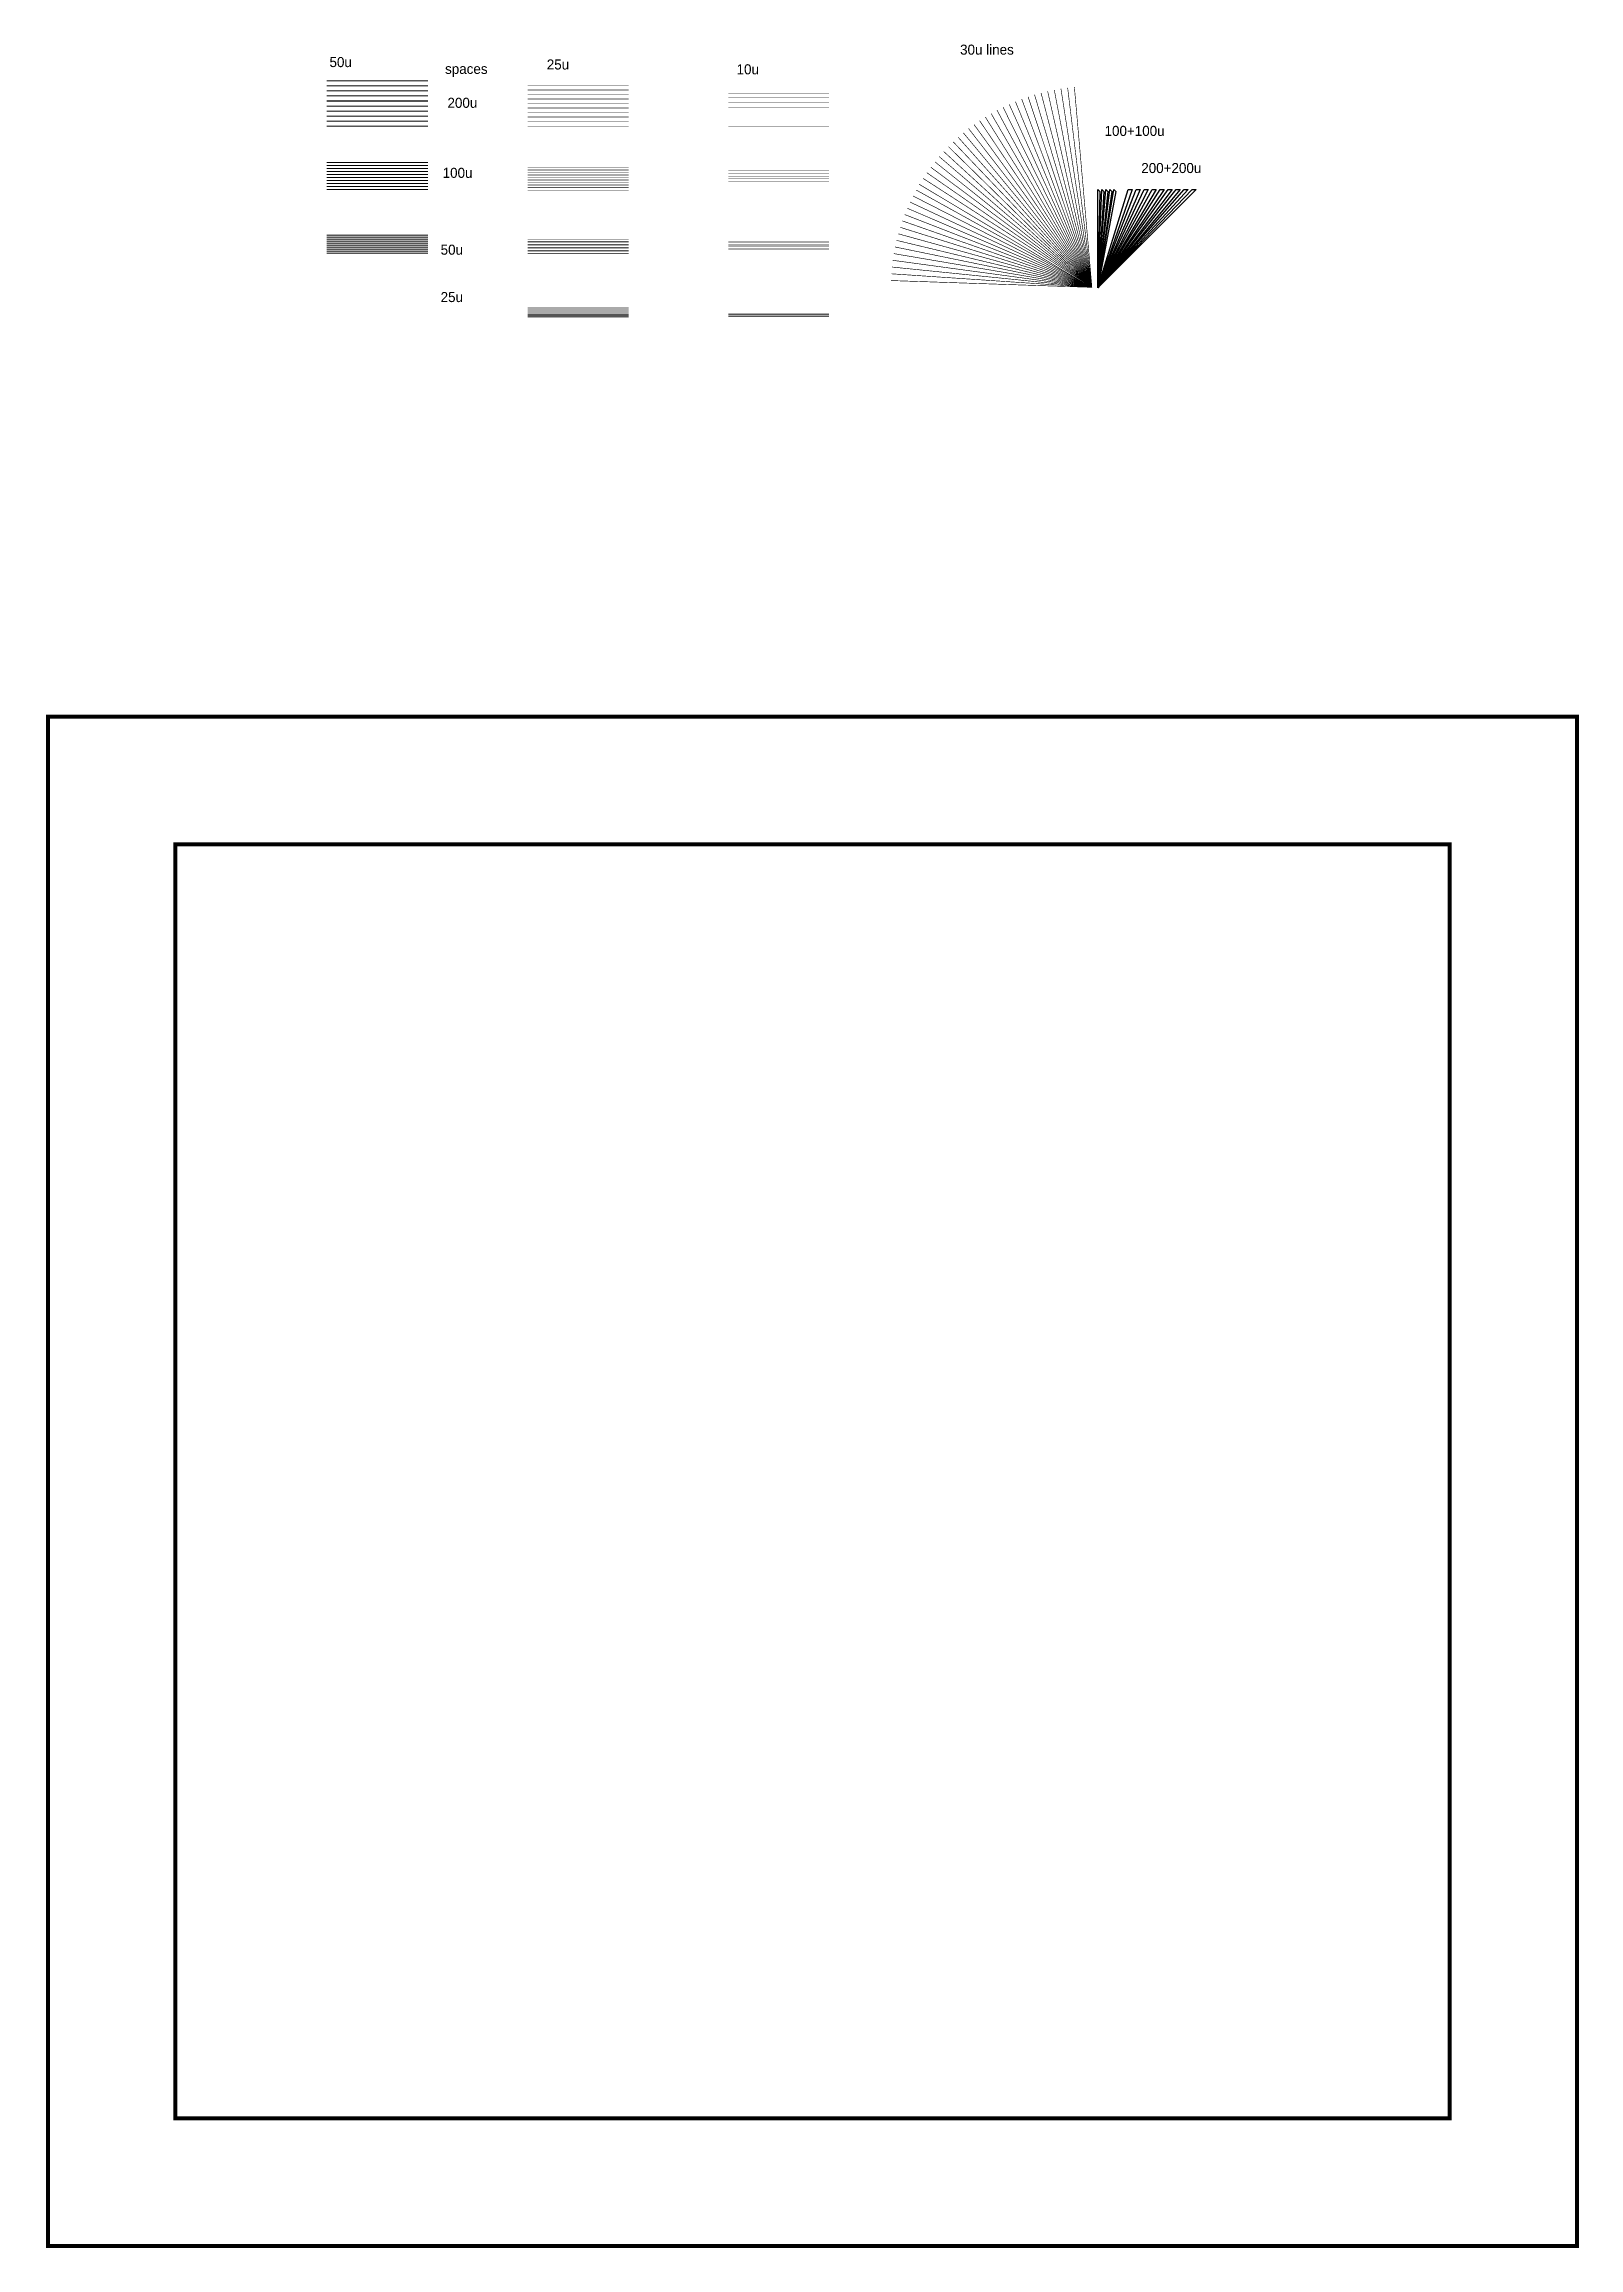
# Model space of a CAD drawing. Extents: x 210 to 215910, y 3135 to 279260.
# Drawn here: x 117384 to 193884, y 15735 to 125557 of the extents above; entities that cross this region are included whole.
import ezdxf
from ezdxf.enums import TextEntityAlignment as Align

# ---------------------------------------------------------------- set-up
doc = ezdxf.new("R2010")
doc.units = 0
doc.layers.add('MASK_CPG_', color=20, linetype='CONTINUOUS')

msp = doc.modelspace()

# ---------------------------------------------------------------- texts
at = {"layer": 'MASK_CPG_'}
for s, p in [('30u lines', (163040, 125530)), ('50u', (131610, 124910)), ('spaces', (137370, 124570)), ('25u', (142440, 124790)), ('10u', (151900, 124550)), ('200u', (137490, 122880)), ('100+100u', (170240, 121480)), ('100u', (137250, 119390)), ('200+200u', (172070, 119630)), ('50u', (137150, 115560)), ('25u', (137150, 113200))]:
    msp.add_text(s, height=500, dxfattribs=at).set_placement(p, align=Align.TOP_LEFT)

# ---------------------------------------------------------------- linework, layer by layer
at = {"layer": 'MASK_CPG_'}
for points, const_width in [([(136525, 123720), (131475, 123720)], 50), ([(136525, 123470), (131475, 123470)], 50), ([(136525, 123220), (131475, 123220)], 50), ([(146513, 123495), (141487, 123495)], 25), ([(146513, 123270), (141487, 123270)], 25), ([(146513, 123045), (141487, 123045)], 25), ([(156505, 123585), (151495, 123585)], 10), ([(156505, 123350), (151495, 123350)], 10), ([(156505, 123115), (151495, 123115)], 10), ([(166751, 123032), (169611, 113430)], 30), ([(167075, 123123), (169611, 113429)], 30), ([(167404, 123203), (169611, 113429)], 30), ([(167734, 123272), (169611, 113429)], 30), ([(168067, 123330), (169610, 113429)], 30), ([(168401, 123376), (169611, 113429)], 30), ([(168737, 123411), (169610, 113429)], 30), ([(136525, 122970), (131475, 122970)], 50), ([(136525, 122720), (131475, 122720)], 50), ([(136525, 122470), (131475, 122470)], 50), ([(136525, 122220), (131475, 122220)], 50), ([(136525, 121970), (131475, 121970)], 50), ([(146513, 122820), (141487, 122820)], 25), ([(146513, 122595), (141487, 122595)], 25), ([(146513, 122370), (141487, 122370)], 25), ([(146513, 122145), (141487, 122145)], 25), ([(146513, 121920), (141487, 121920)], 25), ([(156505, 122880), (151495, 122880)], 10), ([(156505, 122645), (151495, 122645)], 10), ([(156505, 122410), (151495, 122410)], 10), ([(156505, 122175), (151495, 122175)], 10), ([(156505, 121940), (151495, 121940)], 10), ([(164296, 121923), (169613, 113429)], 30), ([(164585, 122097), (169613, 113430)], 30), ([(164880, 122262), (169612, 113430)], 30), ([(165180, 122416), (169613, 113430)], 30), ([(165486, 122561), (169612, 113429)], 30), ([(165795, 122694), (169612, 113429)], 30), ([(166110, 122817), (169612, 113429)], 30), ([(166428, 122930), (169612, 113429)], 30), ([(136525, 121720), (131475, 121720)], 50), ([(136525, 121470), (131475, 121470)], 50), ([(146513, 121695), (141487, 121695)], 25), ([(146513, 121470), (141487, 121470)], 25), ([(156505, 121705), (151495, 121705)], 10), ([(156505, 121470), (151495, 121470)], 10), ([(162947, 120911), (169613, 113430)], 30), ([(163203, 121132), (169614, 113430)], 30), ([(163466, 121343), (169613, 113430)], 30), ([(163736, 121545), (169613, 113430)], 30), ([(164013, 121739), (169612, 113430)], 30), ([(162003, 119948), (169613, 113431)], 30), ([(162226, 120200), (169614, 113431)], 30), ([(162458, 120446), (169614, 113430)], 30), ([(162699, 120682), (169613, 113430)], 30), ([(136525, 119660), (131475, 119660)], 50), ([(136525, 119510), (131475, 119510)], 50), ([(136525, 119360), (131475, 119360)], 50), ([(136525, 119210), (131475, 119210)], 50), ([(136525, 119060), (131475, 119060)], 50), ([(136525, 118910), (131475, 118910)], 50), ([(136525, 118760), (131475, 118760)], 50), ([(136525, 118610), (131475, 118610)], 50), ([(146513, 119405), (141487, 119405)], 25), ([(146513, 119280), (141487, 119280)], 25), ([(146513, 119155), (141487, 119155)], 25), ([(146513, 119030), (141487, 119030)], 25), ([(146513, 118905), (141487, 118905)], 25), ([(146513, 118780), (141487, 118780)], 25), ([(146513, 118655), (141487, 118655)], 25), ([(156505, 119515), (151495, 119515)], 10), ([(156505, 119380), (151495, 119380)], 10), ([(156505, 119245), (151495, 119245)], 10), ([(156505, 119110), (151495, 119110)], 10), ([(156505, 118975), (151495, 118975)], 10), ([(156505, 118840), (151495, 118840)], 10), ([(156505, 118705), (151495, 118705)], 10), ([(161195, 118865), (169615, 113431)], 30), ([(161384, 119146), (169614, 113431)], 30), ([(161581, 119420), (169614, 113431)], 30), ([(161787, 119687), (169614, 113431)], 30), ([(136525, 118460), (131475, 118460)], 50), ([(136525, 118310), (131475, 118310)], 50), ([(146513, 118530), (141487, 118530)], 25), ([(146513, 118405), (141487, 118405)], 25), ([(146513, 118280), (141487, 118280)], 25), ([(156505, 118570), (151495, 118570)], 10), ([(156505, 118435), (151495, 118435)], 10), ([(156505, 118300), (151495, 118300)], 10), ([(160541, 117684), (169615, 113432)], 30), ([(160691, 117988), (169614, 113432)], 30), ([(160849, 118286), (169614, 113432)], 30), ([(160989, 118579), (169586, 113431)], 30), ([(160053, 116426), (169614, 113433)], 30), ([(160159, 116747), (169615, 113432)], 30), ([(160276, 117063), (169615, 113433)], 30), ([(160403, 117377), (169615, 113432)], 30), ([(136525, 116030), (131475, 116030)], 50), ([(136525, 115930), (131475, 115930)], 50), ([(136525, 115830), (131475, 115830)], 50), ([(136525, 115730), (131475, 115730)], 50), ([(136525, 115630), (131475, 115630)], 50), ([(136525, 115530), (131475, 115530)], 50), ([(136525, 115430), (131475, 115430)], 50), ([(136525, 115330), (131475, 115330)], 50), ([(146513, 115805), (141487, 115805)], 25), ([(146513, 115730), (141487, 115730)], 25), ([(146513, 115655), (141487, 115655)], 25), ([(146513, 115580), (141487, 115580)], 25), ([(146513, 115505), (141487, 115505)], 25), ([(146513, 115430), (141487, 115430)], 25), ([(146513, 115355), (141487, 115355)], 25), ([(156505, 115715), (151495, 115715)], 10), ([(156505, 115650), (151495, 115650)], 10), ([(156505, 115585), (151495, 115585)], 10), ([(156505, 115520), (151495, 115520)], 10), ([(156505, 115455), (151495, 115455)], 10), ([(156505, 115390), (151495, 115390)], 10), ([(156505, 115325), (151495, 115325)], 10), ([(159799, 115446), (169615, 113433)], 30), ([(159872, 115776), (169615, 113432)], 30), ([(159958, 116103), (169614, 113433)], 30), ([(136525, 115230), (131475, 115230)], 50), ([(136525, 115130), (131475, 115130)], 50), ([(146513, 115280), (141487, 115280)], 25), ([(146513, 115205), (141487, 115205)], 25), ([(146513, 115130), (141487, 115130)], 25), ([(156505, 115260), (151495, 115260)], 10), ([(156505, 115195), (151495, 115195)], 10), ([(156505, 115130), (151495, 115130)], 10), ([(159646, 114446), (169615, 113433)], 30), ([(159686, 114781), (169615, 113433)], 30), ([(159737, 115115), (169615, 113433)], 30), ([(159601, 113772), (169615, 113433)], 30), ([(159618, 114109), (169615, 113434)], 30), ([(146513, 112410), (141487, 112410)], 25), ([(146513, 112360), (141487, 112360)], 25), ([(146513, 112310), (141487, 112310)], 25), ([(146513, 112260), (141487, 112260)], 25), ([(146513, 112210), (141487, 112210)], 25), ([(146513, 112160), (141487, 112160)], 25), ([(146513, 112110), (141487, 112110)], 25), ([(146513, 112060), (141487, 112060)], 25), ([(146513, 112010), (141487, 112010)], 25), ([(156505, 112275), (151495, 112275)], 10), ([(156505, 112240), (151495, 112240)], 10), ([(156505, 112205), (151495, 112205)], 10), ([(156505, 112170), (151495, 112170)], 10), ([(156505, 112135), (151495, 112135)], 10), ([(156505, 112100), (151495, 112100)], 10), ([(156505, 112065), (151495, 112065)], 10), ([(156505, 112030), (151495, 112030)], 10), ([(146513, 111960), (141487, 111960)], 25), ([(156505, 111995), (151495, 111995)], 10), ([(156505, 111960), (151495, 111960)], 10), ([(117584, 92135), (117584, 15835), (193784, 15835), (193784, 92035), (117484, 92035)], 200), ([(123934, 85785), (123934, 22185), (187434, 22185), (187434, 85685), (123834, 85685)], 200)]:
    msp.add_lwpolyline(points, dxfattribs=dict(at, const_width=const_width))
for points in [[(169910, 113410), (171410, 118310), (171610, 118310)], [(169910, 113410), (170310, 118310), (170410, 118210)], [(169910, 113410), (170110, 118310), (170210, 118210)], [(169910, 113410), (169910, 118310), (170010, 118210)], [(169910, 113410), (171810, 118309), (172010, 118309)], [(169910, 113410), (170510, 118309), (170610, 118209)], [(169910, 113410), (172210, 118308), (172410, 118308)], [(169910, 113410), (170710, 118308), (170810, 118208)], [(169910, 113410), (172610, 118307), (172810, 118307)], [(169910, 113410), (173010, 118306), (173210, 118306)], [(169910, 113410), (173410, 118305), (173610, 118305)], [(169910, 113410), (173810, 118304), (174010, 118304)], [(169910, 113410), (174210, 118303), (174410, 118303)], [(169910, 113410), (174610, 118302), (174810, 118302)]]:
    msp.add_lwpolyline(points, close=True, dxfattribs=at)

msp.set_redraw_order([(e.dxf.handle, doc.entitydb.next_handle()) for e in msp.query("TEXT MTEXT ATTDEF DIMENSION ARC_DIMENSION")])  # texts and dimensions are drawn at this point

doc.saveas('drawing.dxf')
